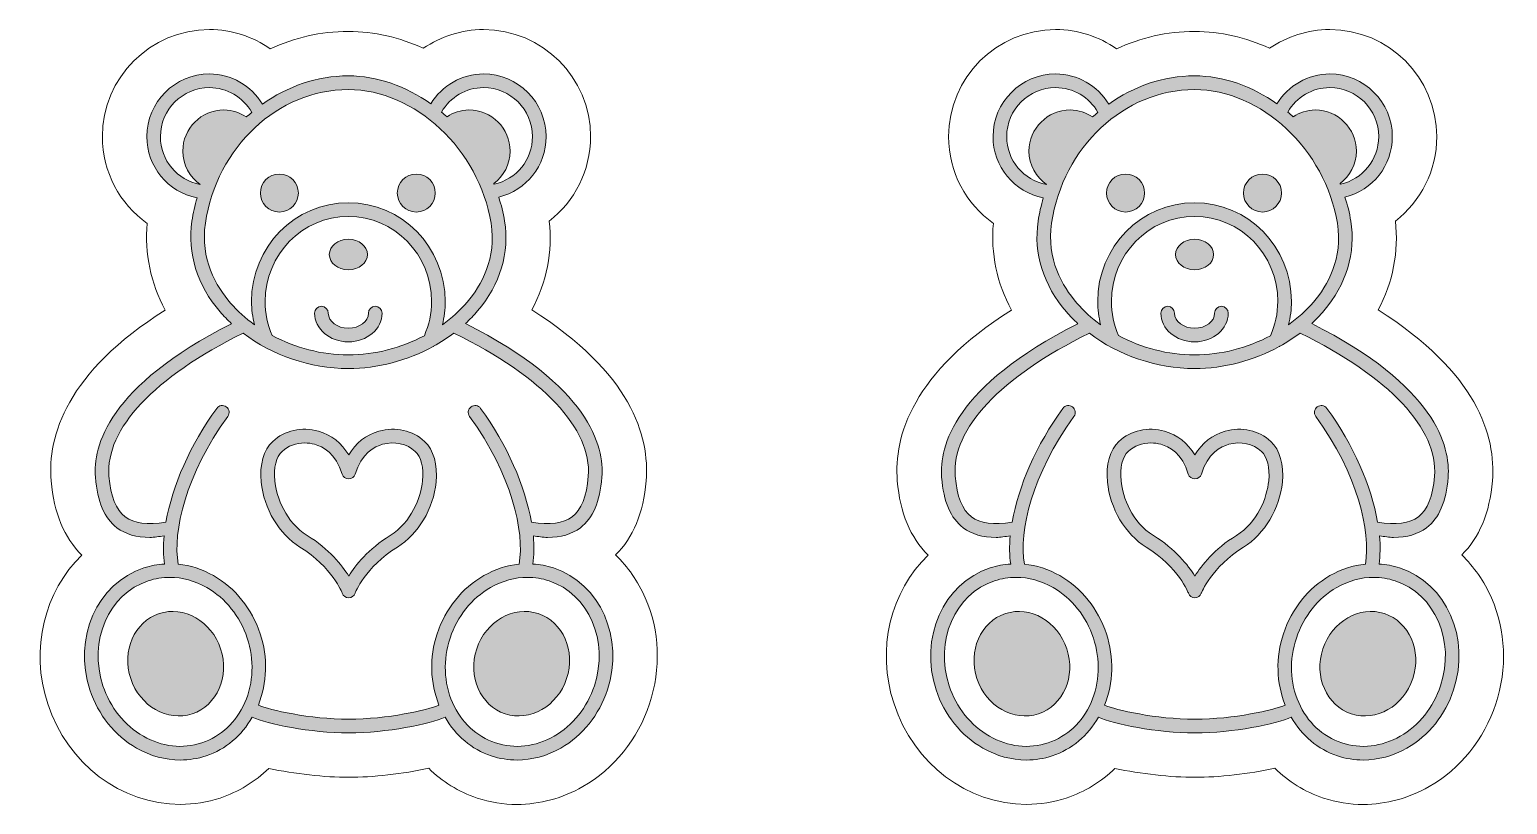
# Model space of a CAD drawing. Header units: inches. Extents: x 3.5 to 26.4, y -21 to -9.
import ezdxf

# ---------------------------------------------------------------- set-up
doc = ezdxf.new("R2010")
doc.units = ezdxf.units.IN
doc.header["$MEASUREMENT"] = 0
doc.layers.add('1', color=7, linetype='Continuous')

# ---------------------------------------------------------------- blocks, each defined once
blk = doc.blocks.new('block 2')
at = {"layer": '1', "lineweight": 0}
for points, knots in [([(12.453, -19.227), (12.326, -19.614), (12.069, -19.934), (11.732, -20.127), (11.517, -20.25), (11.285, -20.312), (11.055, -20.312), (10.92, -20.312), (10.785, -20.291), (10.654, -20.247), (10.35, -20.147), (10.105, -19.934), (9.94, -19.65), (9.708, -19.754), (9.039, -19.892), (8.447, -19.892), (7.855, -19.892), (7.185, -19.754), (6.953, -19.65), (6.789, -19.934), (6.543, -20.147), (6.239, -20.247), (6.109, -20.291), (5.974, -20.312), (5.839, -20.312), (5.608, -20.312), (5.377, -20.25), (5.162, -20.127), (4.824, -19.934), (4.568, -19.614), (4.44, -19.227), (4.175, -18.425), (4.55, -17.577), (5.277, -17.336), (5.381, -17.302), (5.488, -17.285), (5.595, -17.278), (5.575, -17.144), (5.573, -16.998), (5.587, -16.841), (5.513, -16.851), (5.435, -16.865), (5.37, -16.865), (5.159, -16.865), (4.99, -16.815), (4.858, -16.715), (4.664, -16.568), (4.555, -16.312), (4.525, -15.933), (4.486, -15.456), (4.718, -14.522), (6.634, -13.555), (6.572, -13.497), (6.512, -13.437), (6.457, -13.373), (6.101, -12.961), (5.946, -12.462), (6.019, -11.968), (6.037, -11.844), (6.066, -11.724), (6.099, -11.606), (5.646, -11.515), (5.321, -11.124), (5.321, -10.658), (5.321, -10.123), (5.756, -9.688), (6.29, -9.688), (6.631, -9.688), (6.935, -9.868), (7.111, -10.155), (7.499, -9.879), (7.957, -9.717), (8.441, -9.717), (8.892, -9.717), (9.334, -9.879), (9.718, -10.15), (9.894, -9.866), (10.197, -9.688), (10.535, -9.688), (11.07, -9.688), (11.505, -10.123), (11.505, -10.658), (11.505, -11.109), (11.2, -11.488), (10.771, -11.595), (10.81, -11.716), (10.842, -11.839), (10.862, -11.966), (10.941, -12.453), (10.793, -12.947), (10.444, -13.358), (10.385, -13.426), (10.322, -13.491), (10.256, -13.553), (12.176, -14.521), (12.407, -15.456), (12.369, -15.933), (12.339, -16.312), (12.23, -16.568), (12.035, -16.715), (11.904, -16.815), (11.735, -16.865), (11.524, -16.865), (11.458, -16.865), (11.381, -16.851), (11.307, -16.841), (11.321, -16.998), (11.319, -17.144), (11.299, -17.278), (11.406, -17.285), (11.513, -17.302), (11.617, -17.336), (12.343, -17.577), (12.719, -18.425), (12.453, -19.227)], [0, 0, 0, 0, 1, 1, 1, 2, 2, 2, 3, 3, 3, 4, 4, 4, 5, 5, 5, 6, 6, 6, 7, 7, 7, 8, 8, 8, 9, 9, 9, 10, 10, 10, 11, 11, 11, 12, 12, 12, 13, 13, 13, 14, 14, 14, 15, 15, 15, 16, 16, 16, 17, 17, 17, 18, 18, 18, 19, 19, 19, 20, 20, 20, 21, 21, 21, 22, 22, 22, 23, 23, 23, 24, 24, 24, 25, 25, 25, 26, 26, 26, 27, 27, 27, 28, 28, 28, 29, 29, 29, 30, 30, 30, 31, 31, 31, 32, 32, 32, 33, 33, 33, 34, 34, 34, 35, 35, 35, 36, 36, 36, 37, 37, 37, 38, 38, 38, 38]), ([(6.149, -11.401), (5.986, -11.285), (5.878, -11.098), (5.878, -10.884), (5.878, -10.531), (6.164, -10.245), (6.516, -10.245), (6.645, -10.245), (6.762, -10.288), (6.862, -10.354), (6.889, -10.329), (6.918, -10.307), (6.946, -10.283), (6.811, -10.047), (6.564, -9.899), (6.29, -9.899), (5.872, -9.899), (5.532, -10.24), (5.532, -10.658), (5.532, -11.025), (5.79, -11.333), (6.149, -11.401)], [0, 0, 0, 0, 1, 1, 1, 2, 2, 2, 3, 3, 3, 4, 4, 4, 5, 5, 5, 6, 6, 6, 7, 7, 7, 7]), ([(6.617, -13.235), (6.725, -13.359), (6.85, -13.472), (6.987, -13.571), (6.959, -13.453), (6.942, -13.334), (6.942, -13.211), (6.942, -12.367), (7.615, -11.681), (8.442, -11.681), (9.269, -11.681), (9.942, -12.367), (9.942, -13.211), (9.942, -13.334), (9.926, -13.454), (9.898, -13.571), (10.041, -13.468), (10.171, -13.351), (10.282, -13.221), (10.5, -12.964), (10.742, -12.544), (10.653, -12), (10.653, -12), (10.653, -12), (10.653, -12), (10.468, -10.858), (9.475, -9.929), (8.441, -9.929), (7.353, -9.929), (6.402, -10.819), (6.228, -11.999), (6.146, -12.553), (6.395, -12.977), (6.617, -13.235)], [0, 0, 0, 0, 1, 1, 1, 2, 2, 2, 3, 3, 3, 4, 4, 4, 5, 5, 5, 6, 6, 6, 7, 7, 7, 8, 8, 8, 9, 9, 9, 10, 10, 10, 11, 11, 11, 11]), ([(9.885, -10.277), (9.913, -10.301), (9.942, -10.325), (9.97, -10.35), (10.069, -10.287), (10.183, -10.245), (10.309, -10.245), (10.662, -10.245), (10.948, -10.531), (10.948, -10.884), (10.948, -11.089), (10.847, -11.269), (10.696, -11.386), (10.697, -11.389), (10.698, -11.392), (10.7, -11.395), (11.046, -11.319), (11.293, -11.017), (11.293, -10.658), (11.293, -10.24), (10.953, -9.899), (10.535, -9.899), (10.264, -9.899), (10.021, -10.045), (9.885, -10.277)], [0, 0, 0, 0, 1, 1, 1, 2, 2, 2, 3, 3, 3, 4, 4, 4, 5, 5, 5, 6, 6, 6, 7, 7, 7, 8, 8, 8, 8]), ([(9.619, -13.741), (9.691, -13.573), (9.731, -13.396), (9.731, -13.211), (9.731, -12.484), (9.153, -11.893), (8.442, -11.893), (7.732, -11.893), (7.153, -12.484), (7.153, -13.211), (7.153, -13.395), (7.192, -13.573), (7.264, -13.74), (7.62, -13.929), (8.03, -14.038), (8.441, -14.038), (8.852, -14.038), (9.262, -13.929), (9.619, -13.741)], [0, 0, 0, 0, 1, 1, 1, 2, 2, 2, 3, 3, 3, 4, 4, 4, 5, 5, 5, 6, 6, 6, 6]), ([(8.447, -19.68), (9.049, -19.68), (9.67, -19.538), (9.845, -19.461), (9.708, -19.116), (9.695, -18.727), (9.818, -18.356), (9.945, -17.97), (10.202, -17.65), (10.539, -17.457), (10.714, -17.357), (10.9, -17.298), (11.087, -17.28), (11.174, -16.78), (10.972, -15.884), (10.319, -14.991), (10.284, -14.944), (10.295, -14.878), (10.342, -14.844), (10.389, -14.809), (10.456, -14.819), (10.49, -14.866), (10.902, -15.43), (11.179, -16.07), (11.276, -16.628), (11.562, -16.674), (11.771, -16.65), (11.907, -16.547), (12.051, -16.438), (12.133, -16.232), (12.158, -15.916), (12.216, -15.185), (11.458, -14.378), (10.077, -13.7), (9.978, -13.775), (9.873, -13.843), (9.762, -13.904), (9.76, -13.906), (9.758, -13.906), (9.755, -13.908), (9.36, -14.124), (8.901, -14.249), (8.441, -14.249), (7.853, -14.249), (7.265, -14.045), (6.813, -13.702), (5.435, -14.38), (4.677, -15.185), (4.735, -15.916), (4.761, -16.232), (4.843, -16.438), (4.986, -16.547), (5.122, -16.65), (5.331, -16.674), (5.617, -16.628), (5.715, -16.07), (5.992, -15.43), (6.404, -14.866), (6.438, -14.819), (6.505, -14.809), (6.552, -14.844), (6.599, -14.878), (6.609, -14.944), (6.575, -14.991), (5.922, -15.884), (5.72, -16.78), (5.807, -17.28), (5.994, -17.298), (6.18, -17.357), (6.355, -17.457), (6.692, -17.65), (6.948, -17.97), (7.076, -18.356), (7.198, -18.727), (7.186, -19.116), (7.048, -19.461), (7.223, -19.537), (7.844, -19.68), (8.447, -19.68)], [0, 0, 0, 0, 1, 1, 1, 2, 2, 2, 3, 3, 3, 4, 4, 4, 5, 5, 5, 6, 6, 6, 7, 7, 7, 8, 8, 8, 9, 9, 9, 10, 10, 10, 11, 11, 11, 12, 12, 12, 13, 13, 13, 14, 14, 14, 15, 15, 15, 16, 16, 16, 17, 17, 17, 18, 18, 18, 19, 19, 19, 20, 20, 20, 21, 21, 21, 22, 22, 22, 23, 23, 23, 24, 24, 24, 25, 25, 25, 26, 26, 26, 26]), ([(6.839, -19.423), (6.974, -19.115), (6.986, -18.76), (6.875, -18.423), (6.763, -18.086), (6.541, -17.808), (6.249, -17.641), (6.067, -17.537), (5.871, -17.483), (5.677, -17.483), (5.564, -17.483), (5.452, -17.501), (5.343, -17.537), (4.727, -17.741), (4.413, -18.469), (4.641, -19.161), (4.753, -19.498), (4.975, -19.776), (5.267, -19.943), (5.555, -20.108), (5.877, -20.145), (6.173, -20.046), (6.469, -19.948), (6.706, -19.727), (6.839, -19.423)], [0, 0, 0, 0, 1, 1, 1, 2, 2, 2, 3, 3, 3, 4, 4, 4, 5, 5, 5, 6, 6, 6, 7, 7, 7, 8, 8, 8, 8]), ([(11.55, -17.537), (11.442, -17.501), (11.33, -17.483), (11.217, -17.483), (11.022, -17.483), (10.826, -17.537), (10.644, -17.641), (10.352, -17.808), (10.13, -18.086), (10.019, -18.423), (9.907, -18.76), (9.92, -19.115), (10.055, -19.423), (10.188, -19.727), (10.424, -19.948), (10.721, -20.046), (11.017, -20.145), (11.339, -20.108), (11.627, -19.943), (11.919, -19.776), (12.141, -19.498), (12.252, -19.161), (12.481, -18.469), (12.166, -17.741), (11.55, -17.537)], [0, 0, 0, 0, 1, 1, 1, 2, 2, 2, 3, 3, 3, 4, 4, 4, 5, 5, 5, 6, 6, 6, 7, 7, 7, 8, 8, 8, 8])]:
    blk.add_open_spline(points, degree=3, knots=knots, dxfattribs=at)
blk = doc.blocks.new('block 3')
at = {"layer": '1', "lineweight": 0}
for points in [[(9.801, -16.008), (9.76, -16.419), (9.525, -16.814), (9.201, -17.015), (8.7, -17.324), (8.548, -17.726), (8.546, -17.73), (8.531, -17.771), (8.491, -17.799), (8.447, -17.799), (8.402, -17.799), (8.363, -17.771), (8.347, -17.73), (8.346, -17.726), (8.193, -17.324), (7.692, -17.015), (7.368, -16.814), (7.133, -16.419), (7.092, -16.007), (7.065, -15.739), (7.131, -15.509), (7.271, -15.378), (7.453, -15.208), (7.723, -15.148), (7.978, -15.219), (8.176, -15.275), (8.339, -15.405), (8.447, -15.588), (8.555, -15.405), (8.718, -15.275), (8.916, -15.219), (9.171, -15.147), (9.441, -15.208), (9.622, -15.378), (9.763, -15.509), (9.828, -15.739), (9.801, -16.008)], [(9.478, -15.532), (9.352, -15.415), (9.154, -15.372), (8.973, -15.423), (8.853, -15.457), (8.638, -15.563), (8.549, -15.887), (8.524, -15.979), (8.37, -15.979), (8.345, -15.887), (8.256, -15.563), (8.041, -15.457), (7.92, -15.423), (7.87, -15.409), (7.818, -15.402), (7.766, -15.402), (7.634, -15.402), (7.506, -15.448), (7.416, -15.532), (7.325, -15.617), (7.283, -15.787), (7.303, -15.986), (7.329, -16.251), (7.476, -16.632), (7.804, -16.834), (8.146, -17.046), (8.343, -17.295), (8.447, -17.463), (8.551, -17.295), (8.748, -17.046), (9.09, -16.834), (9.417, -16.632), (9.564, -16.251), (9.591, -15.987), (9.611, -15.787), (9.568, -15.617), (9.478, -15.532)]]:
    blk.add_open_spline(points, degree=3, knots=[0, 0, 0, 0, 1, 1, 1, 2, 2, 2, 3, 3, 3, 4, 4, 4, 5, 5, 5, 6, 6, 6, 7, 7, 7, 8, 8, 8, 9, 9, 9, 10, 10, 10, 11, 11, 11, 12, 12, 12, 12], dxfattribs=at)
blk = doc.blocks.new('block 4')
at = {"layer": '1', "lineweight": 0}
for points, knots in [([(25.559, -19.227), (25.431, -19.614), (25.175, -19.934), (24.837, -20.127), (24.622, -20.25), (24.391, -20.312), (24.16, -20.312), (24.025, -20.312), (23.89, -20.291), (23.759, -20.247), (23.456, -20.147), (23.21, -19.934), (23.045, -19.65), (22.814, -19.754), (22.144, -19.892), (21.552, -19.892), (20.96, -19.892), (20.29, -19.754), (20.058, -19.65), (19.894, -19.934), (19.649, -20.147), (19.344, -20.247), (19.214, -20.291), (19.079, -20.312), (18.944, -20.312), (18.714, -20.312), (18.482, -20.25), (18.267, -20.127), (17.93, -19.934), (17.673, -19.614), (17.545, -19.227), (17.28, -18.425), (17.656, -17.577), (18.382, -17.336), (18.486, -17.302), (18.593, -17.285), (18.7, -17.278), (18.68, -17.144), (18.678, -16.998), (18.692, -16.841), (18.618, -16.851), (18.541, -16.865), (18.475, -16.865), (18.264, -16.865), (18.095, -16.815), (17.964, -16.715), (17.769, -16.568), (17.66, -16.312), (17.63, -15.933), (17.592, -15.456), (17.823, -14.522), (19.74, -13.555), (19.677, -13.497), (19.618, -13.437), (19.563, -13.373), (19.207, -12.961), (19.051, -12.462), (19.124, -11.968), (19.142, -11.844), (19.171, -11.724), (19.205, -11.606), (18.752, -11.515), (18.426, -11.124), (18.426, -10.658), (18.426, -10.123), (18.861, -9.688), (19.396, -9.688), (19.736, -9.688), (20.041, -9.868), (20.217, -10.155), (20.604, -9.879), (21.062, -9.717), (21.546, -9.717), (21.997, -9.717), (22.44, -9.879), (22.823, -10.15), (23, -9.866), (23.302, -9.688), (23.641, -9.688), (24.175, -9.688), (24.61, -10.123), (24.61, -10.658), (24.61, -11.109), (24.306, -11.488), (23.877, -11.595), (23.915, -11.716), (23.947, -11.839), (23.967, -11.966), (24.047, -12.453), (23.898, -12.947), (23.549, -13.358), (23.491, -13.426), (23.428, -13.491), (23.361, -13.553), (25.281, -14.521), (25.513, -15.456), (25.474, -15.933), (25.444, -16.312), (25.335, -16.568), (25.14, -16.715), (25.009, -16.815), (24.84, -16.865), (24.629, -16.865), (24.563, -16.865), (24.486, -16.851), (24.412, -16.841), (24.426, -16.998), (24.424, -17.144), (24.404, -17.278), (24.511, -17.285), (24.618, -17.302), (24.722, -17.336), (25.449, -17.577), (25.824, -18.425), (25.559, -19.227)], [0, 0, 0, 0, 1, 1, 1, 2, 2, 2, 3, 3, 3, 4, 4, 4, 5, 5, 5, 6, 6, 6, 7, 7, 7, 8, 8, 8, 9, 9, 9, 10, 10, 10, 11, 11, 11, 12, 12, 12, 13, 13, 13, 14, 14, 14, 15, 15, 15, 16, 16, 16, 17, 17, 17, 18, 18, 18, 19, 19, 19, 20, 20, 20, 21, 21, 21, 22, 22, 22, 23, 23, 23, 24, 24, 24, 25, 25, 25, 26, 26, 26, 27, 27, 27, 28, 28, 28, 29, 29, 29, 30, 30, 30, 31, 31, 31, 32, 32, 32, 33, 33, 33, 34, 34, 34, 35, 35, 35, 36, 36, 36, 37, 37, 37, 38, 38, 38, 38]), ([(19.254, -11.401), (19.092, -11.285), (18.983, -11.098), (18.983, -10.884), (18.983, -10.531), (19.269, -10.245), (19.622, -10.245), (19.751, -10.245), (19.867, -10.288), (19.968, -10.354), (19.995, -10.329), (20.023, -10.307), (20.051, -10.283), (19.916, -10.047), (19.67, -9.899), (19.396, -9.899), (18.978, -9.899), (18.638, -10.24), (18.638, -10.658), (18.638, -11.025), (18.896, -11.333), (19.254, -11.401)], [0, 0, 0, 0, 1, 1, 1, 2, 2, 2, 3, 3, 3, 4, 4, 4, 5, 5, 5, 6, 6, 6, 7, 7, 7, 7]), ([(19.723, -13.235), (19.83, -13.359), (19.955, -13.472), (20.092, -13.571), (20.064, -13.453), (20.047, -13.334), (20.047, -13.211), (20.047, -12.367), (20.72, -11.681), (21.547, -11.681), (22.374, -11.681), (23.048, -12.367), (23.048, -13.211), (23.048, -13.334), (23.031, -13.454), (23.003, -13.571), (23.146, -13.468), (23.277, -13.351), (23.388, -13.221), (23.606, -12.964), (23.847, -12.544), (23.759, -12), (23.759, -12), (23.759, -12), (23.759, -12), (23.573, -10.858), (22.58, -9.929), (21.546, -9.929), (20.459, -9.929), (19.507, -10.819), (19.333, -11.999), (19.251, -12.553), (19.5, -12.977), (19.723, -13.235)], [0, 0, 0, 0, 1, 1, 1, 2, 2, 2, 3, 3, 3, 4, 4, 4, 5, 5, 5, 6, 6, 6, 7, 7, 7, 8, 8, 8, 9, 9, 9, 10, 10, 10, 11, 11, 11, 11]), ([(22.99, -10.277), (23.019, -10.301), (23.048, -10.325), (23.076, -10.35), (23.175, -10.287), (23.289, -10.245), (23.415, -10.245), (23.767, -10.245), (24.053, -10.531), (24.053, -10.884), (24.053, -11.089), (23.953, -11.269), (23.801, -11.386), (23.803, -11.389), (23.804, -11.392), (23.805, -11.395), (24.151, -11.319), (24.399, -11.017), (24.399, -10.658), (24.399, -10.24), (24.059, -9.899), (23.641, -9.899), (23.369, -9.899), (23.126, -10.045), (22.99, -10.277)], [0, 0, 0, 0, 1, 1, 1, 2, 2, 2, 3, 3, 3, 4, 4, 4, 5, 5, 5, 6, 6, 6, 7, 7, 7, 8, 8, 8, 8]), ([(22.724, -13.741), (22.796, -13.573), (22.836, -13.396), (22.836, -13.211), (22.836, -12.484), (22.258, -11.893), (21.547, -11.893), (20.837, -11.893), (20.259, -12.484), (20.259, -13.211), (20.259, -13.395), (20.297, -13.573), (20.369, -13.74), (20.725, -13.929), (21.135, -14.038), (21.546, -14.038), (21.958, -14.038), (22.368, -13.929), (22.724, -13.741)], [0, 0, 0, 0, 1, 1, 1, 2, 2, 2, 3, 3, 3, 4, 4, 4, 5, 5, 5, 6, 6, 6, 6]), ([(21.552, -19.68), (22.155, -19.68), (22.775, -19.538), (22.951, -19.461), (22.813, -19.116), (22.801, -18.727), (22.923, -18.356), (23.051, -17.97), (23.307, -17.65), (23.644, -17.457), (23.819, -17.357), (24.005, -17.298), (24.192, -17.28), (24.279, -16.78), (24.077, -15.884), (23.424, -14.991), (23.39, -14.944), (23.4, -14.878), (23.447, -14.844), (23.494, -14.809), (23.561, -14.819), (23.595, -14.866), (24.007, -15.43), (24.284, -16.07), (24.382, -16.628), (24.667, -16.674), (24.876, -16.65), (25.013, -16.547), (25.156, -16.438), (25.238, -16.232), (25.264, -15.916), (25.322, -15.185), (24.563, -14.378), (23.182, -13.7), (23.084, -13.775), (22.978, -13.843), (22.868, -13.904), (22.865, -13.906), (22.863, -13.906), (22.86, -13.908), (22.465, -14.124), (22.006, -14.249), (21.546, -14.249), (20.958, -14.249), (20.37, -14.045), (19.918, -13.702), (18.54, -14.38), (17.782, -15.185), (17.841, -15.916), (17.866, -16.232), (17.948, -16.438), (18.092, -16.547), (18.227, -16.65), (18.436, -16.674), (18.723, -16.628), (18.82, -16.07), (19.097, -15.43), (19.509, -14.866), (19.544, -14.819), (19.61, -14.809), (19.657, -14.844), (19.704, -14.878), (19.714, -14.944), (19.68, -14.991), (19.027, -15.884), (18.825, -16.78), (18.912, -17.28), (19.099, -17.298), (19.285, -17.357), (19.46, -17.457), (19.797, -17.65), (20.053, -17.97), (20.181, -18.356), (20.304, -18.727), (20.291, -19.116), (20.153, -19.461), (20.328, -19.537), (20.949, -19.68), (21.552, -19.68)], [0, 0, 0, 0, 1, 1, 1, 2, 2, 2, 3, 3, 3, 4, 4, 4, 5, 5, 5, 6, 6, 6, 7, 7, 7, 8, 8, 8, 9, 9, 9, 10, 10, 10, 11, 11, 11, 12, 12, 12, 13, 13, 13, 14, 14, 14, 15, 15, 15, 16, 16, 16, 17, 17, 17, 18, 18, 18, 19, 19, 19, 20, 20, 20, 21, 21, 21, 22, 22, 22, 23, 23, 23, 24, 24, 24, 25, 25, 25, 26, 26, 26, 26]), ([(19.944, -19.423), (20.079, -19.115), (20.092, -18.76), (19.98, -18.423), (19.869, -18.086), (19.647, -17.808), (19.355, -17.641), (19.173, -17.537), (18.977, -17.483), (18.782, -17.483), (18.669, -17.483), (18.557, -17.501), (18.448, -17.537), (17.833, -17.741), (17.518, -18.469), (17.747, -19.161), (17.858, -19.498), (18.08, -19.776), (18.372, -19.943), (18.661, -20.108), (18.982, -20.145), (19.278, -20.046), (19.575, -19.948), (19.811, -19.727), (19.944, -19.423)], [0, 0, 0, 0, 1, 1, 1, 2, 2, 2, 3, 3, 3, 4, 4, 4, 5, 5, 5, 6, 6, 6, 7, 7, 7, 8, 8, 8, 8]), ([(24.655, -17.537), (24.547, -17.501), (24.435, -17.483), (24.322, -17.483), (24.128, -17.483), (23.932, -17.537), (23.749, -17.641), (23.458, -17.808), (23.235, -18.086), (23.124, -18.423), (23.012, -18.76), (23.025, -19.115), (23.16, -19.423), (23.293, -19.727), (23.53, -19.948), (23.826, -20.046), (24.122, -20.145), (24.444, -20.108), (24.732, -19.943), (25.024, -19.776), (25.246, -19.498), (25.358, -19.161), (25.586, -18.469), (25.271, -17.741), (24.655, -17.537)], [0, 0, 0, 0, 1, 1, 1, 2, 2, 2, 3, 3, 3, 4, 4, 4, 5, 5, 5, 6, 6, 6, 7, 7, 7, 8, 8, 8, 8])]:
    blk.add_open_spline(points, degree=3, knots=knots, dxfattribs=at)
blk = doc.blocks.new('block 5')
at = {"layer": '1', "lineweight": 0}
for points in [[(22.907, -16.008), (22.866, -16.419), (22.63, -16.814), (22.307, -17.015), (21.806, -17.324), (21.653, -17.726), (21.652, -17.73), (21.636, -17.771), (21.597, -17.799), (21.552, -17.799), (21.508, -17.799), (21.468, -17.771), (21.453, -17.73), (21.451, -17.726), (21.299, -17.324), (20.798, -17.015), (20.474, -16.814), (20.238, -16.419), (20.197, -16.007), (20.171, -15.739), (20.236, -15.509), (20.377, -15.378), (20.558, -15.208), (20.828, -15.148), (21.083, -15.219), (21.281, -15.275), (21.444, -15.405), (21.552, -15.588), (21.66, -15.405), (21.823, -15.275), (22.021, -15.219), (22.276, -15.147), (22.546, -15.208), (22.728, -15.378), (22.868, -15.509), (22.934, -15.739), (22.907, -16.008)], [(22.583, -15.532), (22.457, -15.415), (22.259, -15.372), (22.078, -15.423), (21.958, -15.457), (21.743, -15.563), (21.654, -15.887), (21.629, -15.979), (21.475, -15.979), (21.45, -15.887), (21.361, -15.563), (21.146, -15.457), (21.026, -15.423), (20.975, -15.409), (20.923, -15.402), (20.872, -15.402), (20.74, -15.402), (20.612, -15.448), (20.521, -15.532), (20.43, -15.617), (20.388, -15.787), (20.408, -15.986), (20.434, -16.251), (20.581, -16.632), (20.909, -16.834), (21.251, -17.046), (21.448, -17.295), (21.552, -17.463), (21.656, -17.295), (21.853, -17.046), (22.195, -16.834), (22.523, -16.632), (22.67, -16.251), (22.696, -15.987), (22.716, -15.787), (22.673, -15.617), (22.583, -15.532)]]:
    blk.add_open_spline(points, degree=3, knots=[0, 0, 0, 0, 1, 1, 1, 2, 2, 2, 3, 3, 3, 4, 4, 4, 5, 5, 5, 6, 6, 6, 7, 7, 7, 8, 8, 8, 9, 9, 9, 10, 10, 10, 11, 11, 11, 12, 12, 12, 12], dxfattribs=at)

msp = doc.modelspace()

# ---------------------------------------------------------------- hatches: boundary and pattern name
at = {"layer": '1', "true_color": 0xffffff}
h = msp.add_hatch(color=7, dxfattribs=at)
h.dxf.hatch_style = 2
edge = h.paths.add_edge_path()
edge.add_spline(control_points=[(7.079, -11.532), (7.079, -11.369), (7.211, -11.237), (7.374, -11.237), (7.536, -11.237), (7.668, -11.369), (7.668, -11.532), (7.668, -11.694), (7.536, -11.826), (7.374, -11.826), (7.211, -11.826), (7.079, -11.694), (7.079, -11.532)], knot_values=[0, 0, 0, 0, 1, 1, 1, 2, 2, 2, 3, 3, 3, 4, 4, 4, 4], degree=3, periodic=1)
edge = h.paths.add_edge_path()
edge.add_spline(control_points=[(8.442, -12.72), (8.605, -12.72), (8.737, -12.614), (8.737, -12.484), (8.737, -12.354), (8.605, -12.248), (8.442, -12.248), (8.279, -12.248), (8.147, -12.354), (8.147, -12.484), (8.147, -12.614), (8.279, -12.72), (8.442, -12.72)], knot_values=[0, 0, 0, 0, 1, 1, 1, 2, 2, 2, 3, 3, 3, 4, 4, 4, 4], degree=3, periodic=1)
edge = h.paths.add_edge_path()
edge.add_spline(control_points=[(9.494, -11.826), (9.657, -11.826), (9.789, -11.694), (9.789, -11.532), (9.789, -11.369), (9.657, -11.237), (9.494, -11.237), (9.332, -11.237), (9.2, -11.369), (9.2, -11.532), (9.2, -11.694), (9.332, -11.826), (9.494, -11.826)], knot_values=[0, 0, 0, 0, 1, 1, 1, 2, 2, 2, 3, 3, 3, 4, 4, 4, 4], degree=3, periodic=1)
edge = h.paths.add_edge_path()
edge.add_spline(control_points=[(8.859, -13.286), (8.8, -13.286), (8.753, -13.334), (8.753, -13.392), (8.753, -13.521), (8.614, -13.625), (8.442, -13.625), (8.271, -13.625), (8.131, -13.521), (8.131, -13.392), (8.131, -13.334), (8.084, -13.286), (8.025, -13.286), (7.967, -13.286), (7.92, -13.334), (7.92, -13.392), (7.92, -13.637), (8.154, -13.837), (8.442, -13.837), (8.73, -13.837), (8.965, -13.637), (8.965, -13.392), (8.965, -13.334), (8.917, -13.286), (8.859, -13.286)], knot_values=[0, 0, 0, 0, 1, 1, 1, 2, 2, 2, 3, 3, 3, 4, 4, 4, 5, 5, 5, 6, 6, 6, 7, 7, 7, 8, 8, 8, 8], degree=3, periodic=1)
edge = h.paths.add_edge_path()
edge.add_spline(control_points=[(12.453, -19.227), (12.326, -19.614), (12.069, -19.934), (11.732, -20.127), (11.517, -20.25), (11.285, -20.312), (11.055, -20.312), (10.92, -20.312), (10.785, -20.291), (10.654, -20.247), (10.35, -20.147), (10.105, -19.934), (9.94, -19.65), (9.708, -19.754), (9.039, -19.892), (8.447, -19.892), (7.855, -19.892), (7.185, -19.754), (6.953, -19.65), (6.789, -19.934), (6.543, -20.147), (6.239, -20.247), (6.109, -20.291), (5.974, -20.312), (5.839, -20.312), (5.608, -20.312), (5.377, -20.25), (5.162, -20.127), (4.824, -19.934), (4.568, -19.614), (4.44, -19.227), (4.175, -18.425), (4.55, -17.577), (5.277, -17.336), (5.381, -17.302), (5.488, -17.285), (5.595, -17.278), (5.575, -17.144), (5.573, -16.998), (5.587, -16.841), (5.513, -16.851), (5.435, -16.865), (5.37, -16.865), (5.159, -16.865), (4.99, -16.815), (4.858, -16.715), (4.664, -16.568), (4.555, -16.312), (4.525, -15.933), (4.486, -15.456), (4.718, -14.522), (6.634, -13.555), (6.572, -13.497), (6.512, -13.437), (6.457, -13.373), (6.101, -12.961), (5.946, -12.462), (6.019, -11.968), (6.037, -11.844), (6.066, -11.724), (6.099, -11.606), (5.646, -11.515), (5.321, -11.124), (5.321, -10.658), (5.321, -10.123), (5.756, -9.688), (6.29, -9.688), (6.631, -9.688), (6.935, -9.868), (7.111, -10.155), (7.499, -9.879), (7.957, -9.717), (8.441, -9.717), (8.892, -9.717), (9.334, -9.879), (9.718, -10.15), (9.894, -9.866), (10.197, -9.688), (10.535, -9.688), (11.07, -9.688), (11.505, -10.123), (11.505, -10.658), (11.505, -11.109), (11.2, -11.488), (10.771, -11.595), (10.81, -11.716), (10.842, -11.839), (10.862, -11.966), (10.941, -12.453), (10.793, -12.947), (10.444, -13.358), (10.385, -13.426), (10.322, -13.491), (10.256, -13.553), (12.176, -14.521), (12.407, -15.456), (12.369, -15.933), (12.339, -16.312), (12.23, -16.568), (12.035, -16.715), (11.904, -16.815), (11.735, -16.865), (11.524, -16.865), (11.458, -16.865), (11.381, -16.851), (11.307, -16.841), (11.321, -16.998), (11.319, -17.144), (11.299, -17.278), (11.406, -17.285), (11.513, -17.302), (11.617, -17.336), (12.343, -17.577), (12.719, -18.425), (12.453, -19.227)], knot_values=[0, 0, 0, 0, 1, 1, 1, 2, 2, 2, 3, 3, 3, 4, 4, 4, 5, 5, 5, 6, 6, 6, 7, 7, 7, 8, 8, 8, 9, 9, 9, 10, 10, 10, 11, 11, 11, 12, 12, 12, 13, 13, 13, 14, 14, 14, 15, 15, 15, 16, 16, 16, 17, 17, 17, 18, 18, 18, 19, 19, 19, 20, 20, 20, 21, 21, 21, 22, 22, 22, 23, 23, 23, 24, 24, 24, 25, 25, 25, 26, 26, 26, 27, 27, 27, 28, 28, 28, 29, 29, 29, 30, 30, 30, 31, 31, 31, 32, 32, 32, 33, 33, 33, 34, 34, 34, 35, 35, 35, 36, 36, 36, 37, 37, 37, 38, 38, 38, 38], degree=3, periodic=1)
edge = h.paths.add_edge_path()
edge.add_spline(control_points=[(9.885, -10.277), (9.913, -10.301), (9.942, -10.325), (9.97, -10.35), (10.069, -10.287), (10.183, -10.245), (10.309, -10.245), (10.662, -10.245), (10.948, -10.531), (10.948, -10.884), (10.948, -11.089), (10.847, -11.269), (10.696, -11.386), (10.697, -11.389), (10.698, -11.392), (10.7, -11.395), (11.046, -11.319), (11.293, -11.017), (11.293, -10.658), (11.293, -10.24), (10.953, -9.899), (10.535, -9.899), (10.264, -9.899), (10.021, -10.045), (9.885, -10.277)], knot_values=[0, 0, 0, 0, 1, 1, 1, 2, 2, 2, 3, 3, 3, 4, 4, 4, 5, 5, 5, 6, 6, 6, 7, 7, 7, 8, 8, 8, 8], degree=3, periodic=1)
edge = h.paths.add_edge_path()
edge.add_spline(control_points=[(6.149, -11.401), (5.986, -11.285), (5.878, -11.098), (5.878, -10.884), (5.878, -10.531), (6.164, -10.245), (6.516, -10.245), (6.645, -10.245), (6.762, -10.288), (6.862, -10.354), (6.889, -10.329), (6.918, -10.307), (6.946, -10.283), (6.811, -10.047), (6.564, -9.899), (6.29, -9.899), (5.872, -9.899), (5.532, -10.24), (5.532, -10.658), (5.532, -11.025), (5.79, -11.333), (6.149, -11.401)], knot_values=[0, 0, 0, 0, 1, 1, 1, 2, 2, 2, 3, 3, 3, 4, 4, 4, 5, 5, 5, 6, 6, 6, 7, 7, 7, 7], degree=3, periodic=1)
edge = h.paths.add_edge_path()
edge.add_spline(control_points=[(6.617, -13.235), (6.725, -13.359), (6.85, -13.472), (6.987, -13.571), (6.959, -13.453), (6.942, -13.334), (6.942, -13.211), (6.942, -12.367), (7.615, -11.681), (8.442, -11.681), (9.269, -11.681), (9.942, -12.367), (9.942, -13.211), (9.942, -13.334), (9.926, -13.454), (9.898, -13.571), (10.041, -13.468), (10.171, -13.351), (10.282, -13.221), (10.5, -12.964), (10.742, -12.544), (10.653, -12), (10.653, -12), (10.653, -12), (10.653, -12), (10.468, -10.858), (9.475, -9.929), (8.441, -9.929), (7.353, -9.929), (6.402, -10.819), (6.228, -11.999), (6.146, -12.553), (6.395, -12.977), (6.617, -13.235)], knot_values=[0, 0, 0, 0, 1, 1, 1, 2, 2, 2, 3, 3, 3, 4, 4, 4, 5, 5, 5, 6, 6, 6, 7, 7, 7, 8, 8, 8, 9, 9, 9, 10, 10, 10, 11, 11, 11, 11], degree=3, periodic=1)
edge = h.paths.add_edge_path()
edge.add_spline(control_points=[(9.619, -13.741), (9.691, -13.573), (9.731, -13.396), (9.731, -13.211), (9.731, -12.484), (9.153, -11.893), (8.442, -11.893), (7.732, -11.893), (7.153, -12.484), (7.153, -13.211), (7.153, -13.395), (7.192, -13.573), (7.264, -13.74), (7.62, -13.929), (8.03, -14.038), (8.441, -14.038), (8.852, -14.038), (9.262, -13.929), (9.619, -13.741)], knot_values=[0, 0, 0, 0, 1, 1, 1, 2, 2, 2, 3, 3, 3, 4, 4, 4, 5, 5, 5, 6, 6, 6, 6], degree=3, periodic=1)
edge = h.paths.add_edge_path()
edge.add_spline(control_points=[(6.839, -19.423), (6.974, -19.115), (6.986, -18.76), (6.875, -18.423), (6.763, -18.086), (6.541, -17.808), (6.249, -17.641), (6.067, -17.537), (5.871, -17.483), (5.677, -17.483), (5.564, -17.483), (5.452, -17.501), (5.343, -17.537), (4.727, -17.741), (4.413, -18.469), (4.641, -19.161), (4.753, -19.498), (4.975, -19.776), (5.267, -19.943), (5.555, -20.108), (5.877, -20.145), (6.173, -20.046), (6.469, -19.948), (6.706, -19.727), (6.839, -19.423)], knot_values=[0, 0, 0, 0, 1, 1, 1, 2, 2, 2, 3, 3, 3, 4, 4, 4, 5, 5, 5, 6, 6, 6, 7, 7, 7, 8, 8, 8, 8], degree=3, periodic=1)
edge = h.paths.add_edge_path()
edge.add_spline(control_points=[(8.447, -19.68), (9.049, -19.68), (9.67, -19.538), (9.845, -19.461), (9.708, -19.116), (9.695, -18.727), (9.818, -18.356), (9.945, -17.97), (10.202, -17.65), (10.539, -17.457), (10.714, -17.357), (10.9, -17.298), (11.087, -17.28), (11.174, -16.78), (10.972, -15.884), (10.319, -14.991), (10.284, -14.944), (10.295, -14.878), (10.342, -14.844), (10.389, -14.809), (10.456, -14.819), (10.49, -14.866), (10.902, -15.43), (11.179, -16.07), (11.276, -16.628), (11.562, -16.674), (11.771, -16.65), (11.907, -16.547), (12.051, -16.438), (12.133, -16.232), (12.158, -15.916), (12.216, -15.185), (11.458, -14.378), (10.077, -13.7), (9.978, -13.775), (9.873, -13.843), (9.762, -13.904), (9.76, -13.906), (9.758, -13.906), (9.755, -13.908), (9.36, -14.124), (8.901, -14.249), (8.441, -14.249), (7.853, -14.249), (7.265, -14.045), (6.813, -13.702), (5.435, -14.38), (4.677, -15.185), (4.735, -15.916), (4.761, -16.232), (4.843, -16.438), (4.986, -16.547), (5.122, -16.65), (5.331, -16.674), (5.617, -16.628), (5.715, -16.07), (5.992, -15.43), (6.404, -14.866), (6.438, -14.819), (6.505, -14.809), (6.552, -14.844), (6.599, -14.878), (6.609, -14.944), (6.575, -14.991), (5.922, -15.884), (5.72, -16.78), (5.807, -17.28), (5.994, -17.298), (6.18, -17.357), (6.355, -17.457), (6.692, -17.65), (6.948, -17.97), (7.076, -18.356), (7.198, -18.727), (7.186, -19.116), (7.048, -19.461), (7.223, -19.537), (7.844, -19.68), (8.447, -19.68)], knot_values=[0, 0, 0, 0, 1, 1, 1, 2, 2, 2, 3, 3, 3, 4, 4, 4, 5, 5, 5, 6, 6, 6, 7, 7, 7, 8, 8, 8, 9, 9, 9, 10, 10, 10, 11, 11, 11, 12, 12, 12, 13, 13, 13, 14, 14, 14, 15, 15, 15, 16, 16, 16, 17, 17, 17, 18, 18, 18, 19, 19, 19, 20, 20, 20, 21, 21, 21, 22, 22, 22, 23, 23, 23, 24, 24, 24, 25, 25, 25, 26, 26, 26, 26], degree=3, periodic=1)
edge = h.paths.add_edge_path()
edge.add_spline(control_points=[(11.55, -17.537), (11.442, -17.501), (11.33, -17.483), (11.217, -17.483), (11.022, -17.483), (10.826, -17.537), (10.644, -17.641), (10.352, -17.808), (10.13, -18.086), (10.019, -18.423), (9.907, -18.76), (9.92, -19.115), (10.055, -19.423), (10.188, -19.727), (10.424, -19.948), (10.721, -20.046), (11.017, -20.145), (11.339, -20.108), (11.627, -19.943), (11.919, -19.776), (12.141, -19.498), (12.252, -19.161), (12.481, -18.469), (12.166, -17.741), (11.55, -17.537)], knot_values=[0, 0, 0, 0, 1, 1, 1, 2, 2, 2, 3, 3, 3, 4, 4, 4, 5, 5, 5, 6, 6, 6, 7, 7, 7, 8, 8, 8, 8], degree=3, periodic=1)
edge = h.paths.add_edge_path()
edge.add_spline(control_points=[(11.382, -18.045), (10.998, -17.918), (10.571, -18.162), (10.43, -18.59), (10.288, -19.018), (10.485, -19.469), (10.87, -19.596), (11.254, -19.723), (11.681, -19.479), (11.822, -19.051), (11.964, -18.623), (11.767, -18.173), (11.382, -18.045)], knot_values=[0, 0, 0, 0, 1, 1, 1, 2, 2, 2, 3, 3, 3, 4, 4, 4, 4], degree=3, periodic=1)
edge = h.paths.add_edge_path()
edge.add_spline(control_points=[(5.511, -18.045), (5.127, -18.173), (4.93, -18.623), (5.071, -19.051), (5.213, -19.479), (5.639, -19.723), (6.024, -19.596), (6.408, -19.469), (6.606, -19.018), (6.464, -18.59), (6.322, -18.162), (5.896, -17.918), (5.511, -18.045)], knot_values=[0, 0, 0, 0, 1, 1, 1, 2, 2, 2, 3, 3, 3, 4, 4, 4, 4], degree=3, periodic=1)
edge = h.paths.add_edge_path()
edge.add_spline(control_points=[(9.801, -16.008), (9.76, -16.419), (9.525, -16.814), (9.201, -17.015), (8.7, -17.324), (8.548, -17.726), (8.546, -17.73), (8.531, -17.771), (8.491, -17.799), (8.447, -17.799), (8.402, -17.799), (8.363, -17.771), (8.347, -17.73), (8.346, -17.726), (8.193, -17.324), (7.692, -17.015), (7.368, -16.814), (7.133, -16.419), (7.092, -16.007), (7.065, -15.739), (7.131, -15.509), (7.271, -15.378), (7.453, -15.208), (7.723, -15.148), (7.978, -15.219), (8.176, -15.275), (8.339, -15.405), (8.447, -15.588), (8.555, -15.405), (8.718, -15.275), (8.916, -15.219), (9.171, -15.147), (9.441, -15.208), (9.622, -15.378), (9.763, -15.509), (9.828, -15.739), (9.801, -16.008)], knot_values=[0, 0, 0, 0, 1, 1, 1, 2, 2, 2, 3, 3, 3, 4, 4, 4, 5, 5, 5, 6, 6, 6, 7, 7, 7, 8, 8, 8, 9, 9, 9, 10, 10, 10, 11, 11, 11, 12, 12, 12, 12], degree=3, periodic=1)
edge = h.paths.add_edge_path()
edge.add_spline(control_points=[(9.478, -15.532), (9.352, -15.415), (9.154, -15.372), (8.973, -15.423), (8.853, -15.457), (8.638, -15.563), (8.549, -15.887), (8.524, -15.979), (8.37, -15.979), (8.345, -15.887), (8.256, -15.563), (8.041, -15.457), (7.92, -15.423), (7.87, -15.409), (7.818, -15.402), (7.766, -15.402), (7.634, -15.402), (7.506, -15.448), (7.416, -15.532), (7.325, -15.617), (7.283, -15.787), (7.303, -15.986), (7.329, -16.251), (7.476, -16.632), (7.804, -16.834), (8.146, -17.046), (8.343, -17.295), (8.447, -17.463), (8.551, -17.295), (8.748, -17.046), (9.09, -16.834), (9.417, -16.632), (9.564, -16.251), (9.591, -15.987), (9.611, -15.787), (9.568, -15.617), (9.478, -15.532)], knot_values=[0, 0, 0, 0, 1, 1, 1, 2, 2, 2, 3, 3, 3, 4, 4, 4, 5, 5, 5, 6, 6, 6, 7, 7, 7, 8, 8, 8, 9, 9, 9, 10, 10, 10, 11, 11, 11, 12, 12, 12, 12], degree=3, periodic=1)
h = msp.add_hatch(color=7, dxfattribs=at)
h.dxf.hatch_style = 2
edge = h.paths.add_edge_path()
edge.add_spline(control_points=[(20.184, -11.532), (20.184, -11.369), (20.316, -11.237), (20.479, -11.237), (20.642, -11.237), (20.773, -11.369), (20.773, -11.532), (20.773, -11.694), (20.642, -11.826), (20.479, -11.826), (20.316, -11.826), (20.184, -11.694), (20.184, -11.532)], knot_values=[0, 0, 0, 0, 1, 1, 1, 2, 2, 2, 3, 3, 3, 4, 4, 4, 4], degree=3, periodic=1)
edge = h.paths.add_edge_path()
edge.add_spline(control_points=[(21.547, -12.72), (21.71, -12.72), (21.842, -12.614), (21.842, -12.484), (21.842, -12.354), (21.71, -12.248), (21.547, -12.248), (21.385, -12.248), (21.253, -12.354), (21.253, -12.484), (21.253, -12.614), (21.385, -12.72), (21.547, -12.72)], knot_values=[0, 0, 0, 0, 1, 1, 1, 2, 2, 2, 3, 3, 3, 4, 4, 4, 4], degree=3, periodic=1)
edge = h.paths.add_edge_path()
edge.add_spline(control_points=[(22.6, -11.826), (22.762, -11.826), (22.894, -11.694), (22.894, -11.532), (22.894, -11.369), (22.762, -11.237), (22.6, -11.237), (22.437, -11.237), (22.305, -11.369), (22.305, -11.532), (22.305, -11.694), (22.437, -11.826), (22.6, -11.826)], knot_values=[0, 0, 0, 0, 1, 1, 1, 2, 2, 2, 3, 3, 3, 4, 4, 4, 4], degree=3, periodic=1)
edge = h.paths.add_edge_path()
edge.add_spline(control_points=[(21.964, -13.286), (21.906, -13.286), (21.858, -13.334), (21.858, -13.392), (21.858, -13.521), (21.719, -13.625), (21.547, -13.625), (21.376, -13.625), (21.237, -13.521), (21.237, -13.392), (21.237, -13.334), (21.189, -13.286), (21.131, -13.286), (21.072, -13.286), (21.025, -13.334), (21.025, -13.392), (21.025, -13.637), (21.259, -13.837), (21.547, -13.837), (21.836, -13.837), (22.07, -13.637), (22.07, -13.392), (22.07, -13.334), (22.023, -13.286), (21.964, -13.286)], knot_values=[0, 0, 0, 0, 1, 1, 1, 2, 2, 2, 3, 3, 3, 4, 4, 4, 5, 5, 5, 6, 6, 6, 7, 7, 7, 8, 8, 8, 8], degree=3, periodic=1)
edge = h.paths.add_edge_path()
edge.add_spline(control_points=[(25.559, -19.227), (25.431, -19.614), (25.175, -19.934), (24.837, -20.127), (24.622, -20.25), (24.391, -20.312), (24.16, -20.312), (24.025, -20.312), (23.89, -20.291), (23.759, -20.247), (23.456, -20.147), (23.21, -19.934), (23.045, -19.65), (22.814, -19.754), (22.144, -19.892), (21.552, -19.892), (20.96, -19.892), (20.29, -19.754), (20.058, -19.65), (19.894, -19.934), (19.649, -20.147), (19.344, -20.247), (19.214, -20.291), (19.079, -20.312), (18.944, -20.312), (18.714, -20.312), (18.482, -20.25), (18.267, -20.127), (17.93, -19.934), (17.673, -19.614), (17.545, -19.227), (17.28, -18.425), (17.656, -17.577), (18.382, -17.336), (18.486, -17.302), (18.593, -17.285), (18.7, -17.278), (18.68, -17.144), (18.678, -16.998), (18.692, -16.841), (18.618, -16.851), (18.541, -16.865), (18.475, -16.865), (18.264, -16.865), (18.095, -16.815), (17.964, -16.715), (17.769, -16.568), (17.66, -16.312), (17.63, -15.933), (17.592, -15.456), (17.823, -14.522), (19.74, -13.555), (19.677, -13.497), (19.618, -13.437), (19.563, -13.373), (19.207, -12.961), (19.051, -12.462), (19.124, -11.968), (19.142, -11.844), (19.171, -11.724), (19.205, -11.606), (18.752, -11.515), (18.426, -11.124), (18.426, -10.658), (18.426, -10.123), (18.861, -9.688), (19.396, -9.688), (19.736, -9.688), (20.041, -9.868), (20.217, -10.155), (20.604, -9.879), (21.062, -9.717), (21.546, -9.717), (21.997, -9.717), (22.44, -9.879), (22.823, -10.15), (23, -9.866), (23.302, -9.688), (23.641, -9.688), (24.175, -9.688), (24.61, -10.123), (24.61, -10.658), (24.61, -11.109), (24.306, -11.488), (23.877, -11.595), (23.915, -11.716), (23.947, -11.839), (23.967, -11.966), (24.047, -12.453), (23.898, -12.947), (23.549, -13.358), (23.491, -13.426), (23.428, -13.491), (23.361, -13.553), (25.281, -14.521), (25.513, -15.456), (25.474, -15.933), (25.444, -16.312), (25.335, -16.568), (25.14, -16.715), (25.009, -16.815), (24.84, -16.865), (24.629, -16.865), (24.563, -16.865), (24.486, -16.851), (24.412, -16.841), (24.426, -16.998), (24.424, -17.144), (24.404, -17.278), (24.511, -17.285), (24.618, -17.302), (24.722, -17.336), (25.449, -17.577), (25.824, -18.425), (25.559, -19.227)], knot_values=[0, 0, 0, 0, 1, 1, 1, 2, 2, 2, 3, 3, 3, 4, 4, 4, 5, 5, 5, 6, 6, 6, 7, 7, 7, 8, 8, 8, 9, 9, 9, 10, 10, 10, 11, 11, 11, 12, 12, 12, 13, 13, 13, 14, 14, 14, 15, 15, 15, 16, 16, 16, 17, 17, 17, 18, 18, 18, 19, 19, 19, 20, 20, 20, 21, 21, 21, 22, 22, 22, 23, 23, 23, 24, 24, 24, 25, 25, 25, 26, 26, 26, 27, 27, 27, 28, 28, 28, 29, 29, 29, 30, 30, 30, 31, 31, 31, 32, 32, 32, 33, 33, 33, 34, 34, 34, 35, 35, 35, 36, 36, 36, 37, 37, 37, 38, 38, 38, 38], degree=3, periodic=1)
edge = h.paths.add_edge_path()
edge.add_spline(control_points=[(22.99, -10.277), (23.019, -10.301), (23.048, -10.325), (23.076, -10.35), (23.175, -10.287), (23.289, -10.245), (23.415, -10.245), (23.767, -10.245), (24.053, -10.531), (24.053, -10.884), (24.053, -11.089), (23.953, -11.269), (23.801, -11.386), (23.803, -11.389), (23.804, -11.392), (23.805, -11.395), (24.151, -11.319), (24.399, -11.017), (24.399, -10.658), (24.399, -10.24), (24.059, -9.899), (23.641, -9.899), (23.369, -9.899), (23.126, -10.045), (22.99, -10.277)], knot_values=[0, 0, 0, 0, 1, 1, 1, 2, 2, 2, 3, 3, 3, 4, 4, 4, 5, 5, 5, 6, 6, 6, 7, 7, 7, 8, 8, 8, 8], degree=3, periodic=1)
edge = h.paths.add_edge_path()
edge.add_spline(control_points=[(19.254, -11.401), (19.092, -11.285), (18.983, -11.098), (18.983, -10.884), (18.983, -10.531), (19.269, -10.245), (19.622, -10.245), (19.751, -10.245), (19.867, -10.288), (19.968, -10.354), (19.995, -10.329), (20.023, -10.307), (20.051, -10.283), (19.916, -10.047), (19.67, -9.899), (19.396, -9.899), (18.978, -9.899), (18.638, -10.24), (18.638, -10.658), (18.638, -11.025), (18.896, -11.333), (19.254, -11.401)], knot_values=[0, 0, 0, 0, 1, 1, 1, 2, 2, 2, 3, 3, 3, 4, 4, 4, 5, 5, 5, 6, 6, 6, 7, 7, 7, 7], degree=3, periodic=1)
edge = h.paths.add_edge_path()
edge.add_spline(control_points=[(19.723, -13.235), (19.83, -13.359), (19.955, -13.472), (20.092, -13.571), (20.064, -13.453), (20.047, -13.334), (20.047, -13.211), (20.047, -12.367), (20.72, -11.681), (21.547, -11.681), (22.374, -11.681), (23.048, -12.367), (23.048, -13.211), (23.048, -13.334), (23.031, -13.454), (23.003, -13.571), (23.146, -13.468), (23.277, -13.351), (23.388, -13.221), (23.606, -12.964), (23.847, -12.544), (23.759, -12), (23.759, -12), (23.759, -12), (23.759, -12), (23.573, -10.858), (22.58, -9.929), (21.546, -9.929), (20.459, -9.929), (19.507, -10.819), (19.333, -11.999), (19.251, -12.553), (19.5, -12.977), (19.723, -13.235)], knot_values=[0, 0, 0, 0, 1, 1, 1, 2, 2, 2, 3, 3, 3, 4, 4, 4, 5, 5, 5, 6, 6, 6, 7, 7, 7, 8, 8, 8, 9, 9, 9, 10, 10, 10, 11, 11, 11, 11], degree=3, periodic=1)
edge = h.paths.add_edge_path()
edge.add_spline(control_points=[(22.724, -13.741), (22.796, -13.573), (22.836, -13.396), (22.836, -13.211), (22.836, -12.484), (22.258, -11.893), (21.547, -11.893), (20.837, -11.893), (20.259, -12.484), (20.259, -13.211), (20.259, -13.395), (20.297, -13.573), (20.369, -13.74), (20.725, -13.929), (21.135, -14.038), (21.546, -14.038), (21.958, -14.038), (22.368, -13.929), (22.724, -13.741)], knot_values=[0, 0, 0, 0, 1, 1, 1, 2, 2, 2, 3, 3, 3, 4, 4, 4, 5, 5, 5, 6, 6, 6, 6], degree=3, periodic=1)
edge = h.paths.add_edge_path()
edge.add_spline(control_points=[(19.944, -19.423), (20.079, -19.115), (20.092, -18.76), (19.98, -18.423), (19.869, -18.086), (19.647, -17.808), (19.355, -17.641), (19.173, -17.537), (18.977, -17.483), (18.782, -17.483), (18.669, -17.483), (18.557, -17.501), (18.448, -17.537), (17.833, -17.741), (17.518, -18.469), (17.747, -19.161), (17.858, -19.498), (18.08, -19.776), (18.372, -19.943), (18.661, -20.108), (18.982, -20.145), (19.278, -20.046), (19.575, -19.948), (19.811, -19.727), (19.944, -19.423)], knot_values=[0, 0, 0, 0, 1, 1, 1, 2, 2, 2, 3, 3, 3, 4, 4, 4, 5, 5, 5, 6, 6, 6, 7, 7, 7, 8, 8, 8, 8], degree=3, periodic=1)
edge = h.paths.add_edge_path()
edge.add_spline(control_points=[(21.552, -19.68), (22.155, -19.68), (22.775, -19.538), (22.951, -19.461), (22.813, -19.116), (22.801, -18.727), (22.923, -18.356), (23.051, -17.97), (23.307, -17.65), (23.644, -17.457), (23.819, -17.357), (24.005, -17.298), (24.192, -17.28), (24.279, -16.78), (24.077, -15.884), (23.424, -14.991), (23.39, -14.944), (23.4, -14.878), (23.447, -14.844), (23.494, -14.809), (23.561, -14.819), (23.595, -14.866), (24.007, -15.43), (24.284, -16.07), (24.382, -16.628), (24.667, -16.674), (24.876, -16.65), (25.013, -16.547), (25.156, -16.438), (25.238, -16.232), (25.264, -15.916), (25.322, -15.185), (24.563, -14.378), (23.182, -13.7), (23.084, -13.775), (22.978, -13.843), (22.868, -13.904), (22.865, -13.906), (22.863, -13.906), (22.86, -13.908), (22.465, -14.124), (22.006, -14.249), (21.546, -14.249), (20.958, -14.249), (20.37, -14.045), (19.918, -13.702), (18.54, -14.38), (17.782, -15.185), (17.841, -15.916), (17.866, -16.232), (17.948, -16.438), (18.092, -16.547), (18.227, -16.65), (18.436, -16.674), (18.723, -16.628), (18.82, -16.07), (19.097, -15.43), (19.509, -14.866), (19.544, -14.819), (19.61, -14.809), (19.657, -14.844), (19.704, -14.878), (19.714, -14.944), (19.68, -14.991), (19.027, -15.884), (18.825, -16.78), (18.912, -17.28), (19.099, -17.298), (19.285, -17.357), (19.46, -17.457), (19.797, -17.65), (20.053, -17.97), (20.181, -18.356), (20.304, -18.727), (20.291, -19.116), (20.153, -19.461), (20.328, -19.537), (20.949, -19.68), (21.552, -19.68)], knot_values=[0, 0, 0, 0, 1, 1, 1, 2, 2, 2, 3, 3, 3, 4, 4, 4, 5, 5, 5, 6, 6, 6, 7, 7, 7, 8, 8, 8, 9, 9, 9, 10, 10, 10, 11, 11, 11, 12, 12, 12, 13, 13, 13, 14, 14, 14, 15, 15, 15, 16, 16, 16, 17, 17, 17, 18, 18, 18, 19, 19, 19, 20, 20, 20, 21, 21, 21, 22, 22, 22, 23, 23, 23, 24, 24, 24, 25, 25, 25, 26, 26, 26, 26], degree=3, periodic=1)
edge = h.paths.add_edge_path()
edge.add_spline(control_points=[(24.655, -17.537), (24.547, -17.501), (24.435, -17.483), (24.322, -17.483), (24.128, -17.483), (23.932, -17.537), (23.749, -17.641), (23.458, -17.808), (23.235, -18.086), (23.124, -18.423), (23.012, -18.76), (23.025, -19.115), (23.16, -19.423), (23.293, -19.727), (23.53, -19.948), (23.826, -20.046), (24.122, -20.145), (24.444, -20.108), (24.732, -19.943), (25.024, -19.776), (25.246, -19.498), (25.358, -19.161), (25.586, -18.469), (25.271, -17.741), (24.655, -17.537)], knot_values=[0, 0, 0, 0, 1, 1, 1, 2, 2, 2, 3, 3, 3, 4, 4, 4, 5, 5, 5, 6, 6, 6, 7, 7, 7, 8, 8, 8, 8], degree=3, periodic=1)
edge = h.paths.add_edge_path()
edge.add_spline(control_points=[(24.488, -18.045), (24.103, -17.918), (23.676, -18.162), (23.535, -18.59), (23.393, -19.018), (23.59, -19.469), (23.975, -19.596), (24.36, -19.723), (24.786, -19.479), (24.928, -19.051), (25.069, -18.623), (24.872, -18.173), (24.488, -18.045)], knot_values=[0, 0, 0, 0, 1, 1, 1, 2, 2, 2, 3, 3, 3, 4, 4, 4, 4], degree=3, periodic=1)
edge = h.paths.add_edge_path()
edge.add_spline(control_points=[(18.617, -18.045), (18.232, -18.173), (18.035, -18.623), (18.177, -19.051), (18.318, -19.479), (18.745, -19.723), (19.129, -19.596), (19.514, -19.469), (19.711, -19.018), (19.569, -18.59), (19.428, -18.162), (19.001, -17.918), (18.617, -18.045)], knot_values=[0, 0, 0, 0, 1, 1, 1, 2, 2, 2, 3, 3, 3, 4, 4, 4, 4], degree=3, periodic=1)
edge = h.paths.add_edge_path()
edge.add_spline(control_points=[(22.907, -16.008), (22.866, -16.419), (22.63, -16.814), (22.307, -17.015), (21.806, -17.324), (21.653, -17.726), (21.652, -17.73), (21.636, -17.771), (21.597, -17.799), (21.552, -17.799), (21.508, -17.799), (21.468, -17.771), (21.453, -17.73), (21.451, -17.726), (21.299, -17.324), (20.798, -17.015), (20.474, -16.814), (20.238, -16.419), (20.197, -16.007), (20.171, -15.739), (20.236, -15.509), (20.377, -15.378), (20.558, -15.208), (20.828, -15.148), (21.083, -15.219), (21.281, -15.275), (21.444, -15.405), (21.552, -15.588), (21.66, -15.405), (21.823, -15.275), (22.021, -15.219), (22.276, -15.147), (22.546, -15.208), (22.728, -15.378), (22.868, -15.509), (22.934, -15.739), (22.907, -16.008)], knot_values=[0, 0, 0, 0, 1, 1, 1, 2, 2, 2, 3, 3, 3, 4, 4, 4, 5, 5, 5, 6, 6, 6, 7, 7, 7, 8, 8, 8, 9, 9, 9, 10, 10, 10, 11, 11, 11, 12, 12, 12, 12], degree=3, periodic=1)
edge = h.paths.add_edge_path()
edge.add_spline(control_points=[(22.583, -15.532), (22.457, -15.415), (22.259, -15.372), (22.078, -15.423), (21.958, -15.457), (21.743, -15.563), (21.654, -15.887), (21.629, -15.979), (21.475, -15.979), (21.45, -15.887), (21.361, -15.563), (21.146, -15.457), (21.026, -15.423), (20.975, -15.409), (20.923, -15.402), (20.872, -15.402), (20.74, -15.402), (20.612, -15.448), (20.521, -15.532), (20.43, -15.617), (20.388, -15.787), (20.408, -15.986), (20.434, -16.251), (20.581, -16.632), (20.909, -16.834), (21.251, -17.046), (21.448, -17.295), (21.552, -17.463), (21.656, -17.295), (21.853, -17.046), (22.195, -16.834), (22.523, -16.632), (22.67, -16.251), (22.696, -15.987), (22.716, -15.787), (22.673, -15.617), (22.583, -15.532)], knot_values=[0, 0, 0, 0, 1, 1, 1, 2, 2, 2, 3, 3, 3, 4, 4, 4, 5, 5, 5, 6, 6, 6, 7, 7, 7, 8, 8, 8, 9, 9, 9, 10, 10, 10, 11, 11, 11, 12, 12, 12, 12], degree=3, periodic=1)

# ---------------------------------------------------------------- linework, layer by layer
at = {"layer": '1', "color": 12, "lineweight": 9, "true_color": 0xd00017}
for points in [[(13.04, -17.8), (12.928, -17.543), (12.771, -17.321), (12.581, -17.137), (12.851, -16.867), (13.015, -16.486), (13.054, -15.988), (13.11, -15.293), (12.818, -14.31), (11.283, -13.342), (11.515, -12.913), (11.607, -12.44), (11.553, -11.965), (11.945, -11.661), (12.193, -11.188), (12.193, -10.658), (12.193, -9.744), (11.449, -9), (10.535, -9), (10.194, -9), (9.873, -9.106), (9.603, -9.29), (9.237, -9.124), (8.844, -9.029), (8.441, -9.029), (8.016, -9.029), (7.608, -9.126), (7.232, -9.297), (6.961, -9.109), (6.636, -9), (6.29, -9), (5.376, -9), (4.633, -9.744), (4.633, -10.658), (4.633, -11.211), (4.903, -11.699), (5.326, -12.001), (5.284, -12.466), (5.38, -12.926), (5.607, -13.344), (4.075, -14.311), (3.783, -15.293), (3.839, -15.987), (3.879, -16.487), (4.043, -16.869), (4.314, -17.138), (3.74, -17.696), (3.505, -18.589), (3.787, -19.444), (4.095, -20.374), (4.921, -20.999), (5.842, -20.999), (6.051, -20.999), (6.258, -20.966), (6.455, -20.901), (6.743, -20.805), (6.998, -20.647), (7.21, -20.441), (7.608, -20.528), (8.078, -20.58), (8.447, -20.58), (8.816, -20.58), (9.288, -20.527), (9.686, -20.44), (9.895, -20.644), (10.147, -20.804), (10.438, -20.901), (10.638, -20.966), (10.845, -21), (11.054, -21), (11.405, -21), (11.758, -20.904), (12.073, -20.724), (12.558, -20.446), (12.925, -19.992), (13.106, -19.444), (13.288, -18.895), (13.264, -18.311), (13.04, -17.8)], [(26.145, -17.8), (26.033, -17.543), (25.876, -17.321), (25.686, -17.137), (25.956, -16.867), (26.12, -16.486), (26.16, -15.988), (26.216, -15.293), (25.924, -14.31), (24.389, -13.342), (24.62, -12.913), (24.712, -12.44), (24.658, -11.965), (25.05, -11.661), (25.298, -11.188), (25.298, -10.658), (25.298, -9.744), (24.555, -9), (23.641, -9), (23.299, -9), (22.978, -9.106), (22.708, -9.29), (22.342, -9.124), (21.949, -9.029), (21.546, -9.029), (21.121, -9.029), (20.713, -9.126), (20.338, -9.297), (20.066, -9.109), (19.741, -9), (19.396, -9), (18.482, -9), (17.738, -9.744), (17.738, -10.658), (17.738, -11.211), (18.008, -11.699), (18.431, -12.001), (18.389, -12.466), (18.486, -12.926), (18.712, -13.344), (17.181, -14.311), (16.889, -15.293), (16.944, -15.987), (16.984, -16.487), (17.149, -16.869), (17.42, -17.138), (16.845, -17.696), (16.61, -18.589), (16.893, -19.444), (17.2, -20.374), (18.026, -20.999), (18.947, -20.999), (19.156, -20.999), (19.363, -20.966), (19.561, -20.901), (19.848, -20.805), (20.103, -20.647), (20.315, -20.441), (20.713, -20.528), (21.184, -20.58), (21.552, -20.58), (21.921, -20.58), (22.393, -20.527), (22.792, -20.44), (23, -20.644), (23.253, -20.804), (23.544, -20.901), (23.743, -20.966), (23.95, -21), (24.16, -21), (24.511, -21), (24.863, -20.904), (25.179, -20.724), (25.664, -20.446), (26.031, -19.992), (26.212, -19.444), (26.393, -18.895), (26.369, -18.311), (26.145, -17.8)]]:
    msp.add_open_spline(points, degree=3, knots=[0, 0, 0, 0, 1, 1, 1, 2, 2, 2, 3, 3, 3, 4, 4, 4, 5, 5, 5, 6, 6, 6, 7, 7, 7, 8, 8, 8, 9, 9, 9, 10, 10, 10, 11, 11, 11, 12, 12, 12, 13, 13, 13, 14, 14, 14, 15, 15, 15, 16, 16, 16, 17, 17, 17, 18, 18, 18, 19, 19, 19, 20, 20, 20, 21, 21, 21, 22, 22, 22, 23, 23, 23, 24, 24, 24, 25, 25, 25, 26, 26, 26, 26], dxfattribs=at)
at = {"layer": '1', "lineweight": 0}
for points, knots in [([(7.079, -11.532), (7.079, -11.369), (7.211, -11.237), (7.374, -11.237), (7.536, -11.237), (7.668, -11.369), (7.668, -11.532), (7.668, -11.694), (7.536, -11.826), (7.374, -11.826), (7.211, -11.826), (7.079, -11.694), (7.079, -11.532)], [0, 0, 0, 0, 1, 1, 1, 2, 2, 2, 3, 3, 3, 4, 4, 4, 4]), ([(9.494, -11.826), (9.657, -11.826), (9.789, -11.694), (9.789, -11.532), (9.789, -11.369), (9.657, -11.237), (9.494, -11.237), (9.332, -11.237), (9.2, -11.369), (9.2, -11.532), (9.2, -11.694), (9.332, -11.826), (9.494, -11.826)], [0, 0, 0, 0, 1, 1, 1, 2, 2, 2, 3, 3, 3, 4, 4, 4, 4]), ([(20.184, -11.532), (20.184, -11.369), (20.316, -11.237), (20.479, -11.237), (20.642, -11.237), (20.773, -11.369), (20.773, -11.532), (20.773, -11.694), (20.642, -11.826), (20.479, -11.826), (20.316, -11.826), (20.184, -11.694), (20.184, -11.532)], [0, 0, 0, 0, 1, 1, 1, 2, 2, 2, 3, 3, 3, 4, 4, 4, 4]), ([(22.6, -11.826), (22.762, -11.826), (22.894, -11.694), (22.894, -11.532), (22.894, -11.369), (22.762, -11.237), (22.6, -11.237), (22.437, -11.237), (22.305, -11.369), (22.305, -11.532), (22.305, -11.694), (22.437, -11.826), (22.6, -11.826)], [0, 0, 0, 0, 1, 1, 1, 2, 2, 2, 3, 3, 3, 4, 4, 4, 4]), ([(8.442, -12.72), (8.605, -12.72), (8.737, -12.614), (8.737, -12.484), (8.737, -12.354), (8.605, -12.248), (8.442, -12.248), (8.279, -12.248), (8.147, -12.354), (8.147, -12.484), (8.147, -12.614), (8.279, -12.72), (8.442, -12.72)], [0, 0, 0, 0, 1, 1, 1, 2, 2, 2, 3, 3, 3, 4, 4, 4, 4]), ([(21.547, -12.72), (21.71, -12.72), (21.842, -12.614), (21.842, -12.484), (21.842, -12.354), (21.71, -12.248), (21.547, -12.248), (21.385, -12.248), (21.253, -12.354), (21.253, -12.484), (21.253, -12.614), (21.385, -12.72), (21.547, -12.72)], [0, 0, 0, 0, 1, 1, 1, 2, 2, 2, 3, 3, 3, 4, 4, 4, 4]), ([(8.859, -13.286), (8.8, -13.286), (8.753, -13.334), (8.753, -13.392), (8.753, -13.521), (8.614, -13.625), (8.442, -13.625), (8.271, -13.625), (8.131, -13.521), (8.131, -13.392), (8.131, -13.334), (8.084, -13.286), (8.025, -13.286), (7.967, -13.286), (7.92, -13.334), (7.92, -13.392), (7.92, -13.637), (8.154, -13.837), (8.442, -13.837), (8.73, -13.837), (8.965, -13.637), (8.965, -13.392), (8.965, -13.334), (8.917, -13.286), (8.859, -13.286)], [0, 0, 0, 0, 1, 1, 1, 2, 2, 2, 3, 3, 3, 4, 4, 4, 5, 5, 5, 6, 6, 6, 7, 7, 7, 8, 8, 8, 8]), ([(21.964, -13.286), (21.906, -13.286), (21.858, -13.334), (21.858, -13.392), (21.858, -13.521), (21.719, -13.625), (21.547, -13.625), (21.376, -13.625), (21.237, -13.521), (21.237, -13.392), (21.237, -13.334), (21.189, -13.286), (21.131, -13.286), (21.072, -13.286), (21.025, -13.334), (21.025, -13.392), (21.025, -13.637), (21.259, -13.837), (21.547, -13.837), (21.836, -13.837), (22.07, -13.637), (22.07, -13.392), (22.07, -13.334), (22.023, -13.286), (21.964, -13.286)], [0, 0, 0, 0, 1, 1, 1, 2, 2, 2, 3, 3, 3, 4, 4, 4, 5, 5, 5, 6, 6, 6, 7, 7, 7, 8, 8, 8, 8]), ([(5.511, -18.045), (5.127, -18.173), (4.93, -18.623), (5.071, -19.051), (5.213, -19.479), (5.639, -19.723), (6.024, -19.596), (6.408, -19.469), (6.606, -19.018), (6.464, -18.59), (6.322, -18.162), (5.896, -17.918), (5.511, -18.045)], [0, 0, 0, 0, 1, 1, 1, 2, 2, 2, 3, 3, 3, 4, 4, 4, 4]), ([(11.382, -18.045), (10.998, -17.918), (10.571, -18.162), (10.43, -18.59), (10.288, -19.018), (10.485, -19.469), (10.87, -19.596), (11.254, -19.723), (11.681, -19.479), (11.822, -19.051), (11.964, -18.623), (11.767, -18.173), (11.382, -18.045)], [0, 0, 0, 0, 1, 1, 1, 2, 2, 2, 3, 3, 3, 4, 4, 4, 4]), ([(18.617, -18.045), (18.232, -18.173), (18.035, -18.623), (18.177, -19.051), (18.318, -19.479), (18.745, -19.723), (19.129, -19.596), (19.514, -19.469), (19.711, -19.018), (19.569, -18.59), (19.428, -18.162), (19.001, -17.918), (18.617, -18.045)], [0, 0, 0, 0, 1, 1, 1, 2, 2, 2, 3, 3, 3, 4, 4, 4, 4]), ([(24.488, -18.045), (24.103, -17.918), (23.676, -18.162), (23.535, -18.59), (23.393, -19.018), (23.59, -19.469), (23.975, -19.596), (24.36, -19.723), (24.786, -19.479), (24.928, -19.051), (25.069, -18.623), (24.872, -18.173), (24.488, -18.045)], [0, 0, 0, 0, 1, 1, 1, 2, 2, 2, 3, 3, 3, 4, 4, 4, 4])]:
    msp.add_open_spline(points, degree=3, knots=knots, dxfattribs=at)

# ---------------------------------------------------------------- block references
at = {"layer": '1'}
for name in ['block 2', 'block 4', 'block 3', 'block 5']:
    msp.add_blockref(name, (0, 0), dxfattribs=at)

doc.saveas('drawing.dxf')
